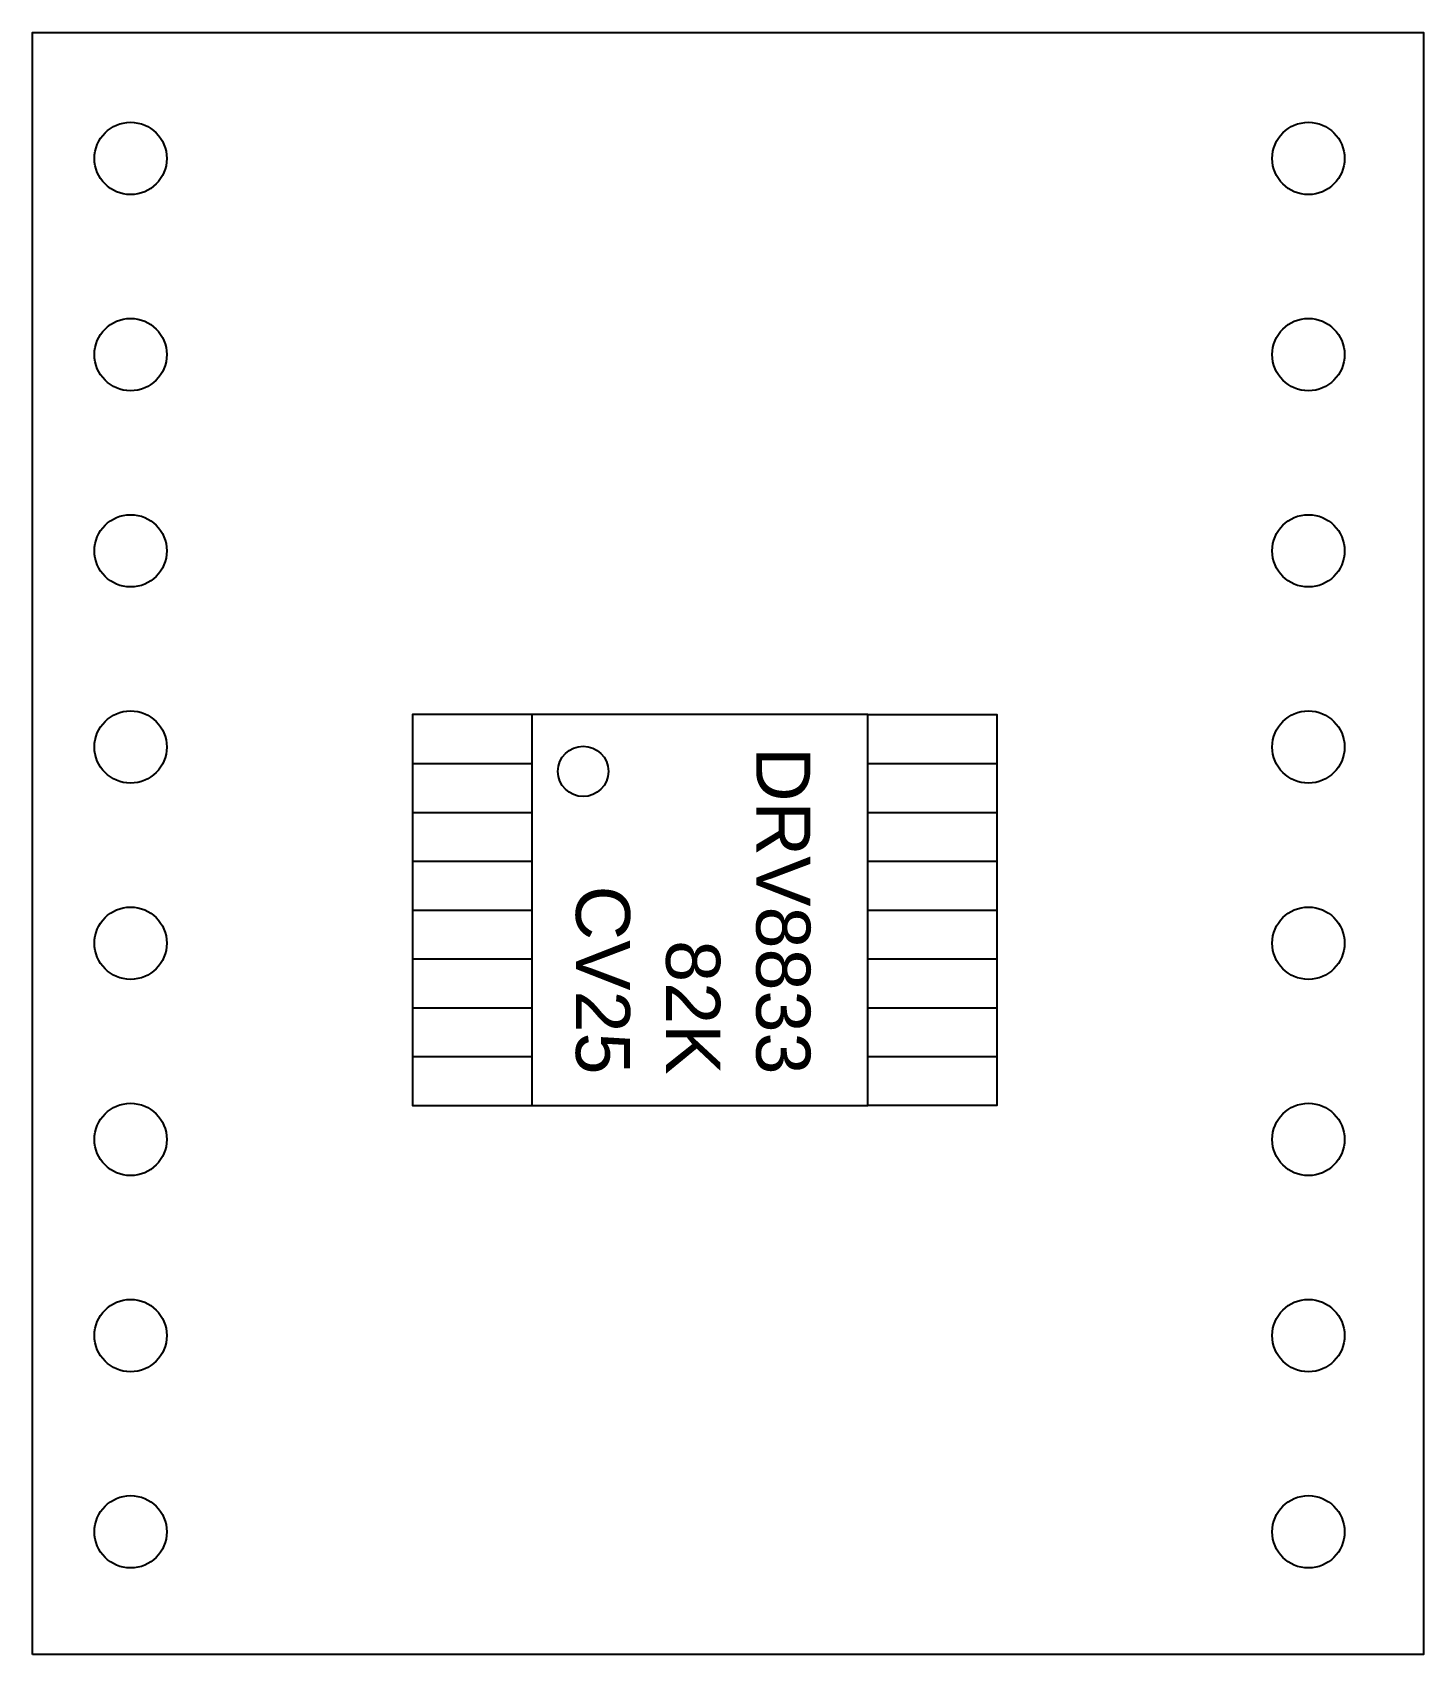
# Model space of a CAD drawing. Header units: millimetres. Extents: x -1110 to 1117, y -1011 to -125.
# Drawn here: x 325.04 to 343.04, y -358.96 to -337.96 of the extents above; entities that cross this region are included whole.
import ezdxf

# ---------------------------------------------------------------- set-up
doc = ezdxf.new("R2010")
doc.units = ezdxf.units.MM
doc.header["$MEASUREMENT"] = 0
doc.layers.add('Driver$DRV8833', color=18, linetype='Continuous', true_color=0x000000)
doc.styles.add('ArialMT', font='')
doc.styles.get('ArialMT').set_extended_font_data('Arial')

msp = doc.modelspace()

# ---------------------------------------------------------------- texts
at = {"layer": 'Driver$DRV8833', "insert": (332.064, -351.45), "char_height": 0.7, "width": 9.69348, "attachment_point": 9, "rotation": 270, "style": 'ArialMT'}
msp.add_mtext('{\\fArial;DRV8833}\\P{\\fArial;82K}\\P{\\fArial;CV25}', dxfattribs=at)

# ---------------------------------------------------------------- linework, layer by layer
at = {"layer": 'Driver$DRV8833'}
for points in [[(325.042, -358.959), (325.042, -337.959), (343.042, -337.959), (343.042, -358.959)], [(331.505, -351.851), (335.852, -351.851), (335.852, -346.791), (331.505, -346.791)]]:
    msp.add_lwpolyline(points, close=True, dxfattribs=at)
for points in [[(331.505, -346.791), (329.959, -346.791), (329.959, -351.851), (331.505, -351.851)], [(335.852, -346.791), (337.52, -346.791), (337.52, -351.851), (335.852, -351.851)], [(329.959, -347.423), (331.505, -347.423)], [(335.852, -347.423), (337.52, -347.423)], [(329.959, -348.056), (331.505, -348.056)], [(335.852, -348.056), (337.52, -348.056)], [(329.959, -348.688), (331.505, -348.688)], [(335.852, -348.688), (337.52, -348.688)], [(329.959, -349.321), (331.505, -349.321)], [(335.852, -349.321), (337.52, -349.321)], [(329.959, -349.953), (331.505, -349.953)], [(335.852, -349.953), (337.52, -349.953)], [(329.959, -350.586), (331.505, -350.586)], [(335.852, -350.586), (337.52, -350.586)], [(329.959, -351.218), (331.505, -351.218)], [(335.852, -351.218), (337.52, -351.218)]]:
    msp.add_lwpolyline(points, dxfattribs=at)
for centre, radius in [((326.312, -339.59), 0.468), ((341.552, -339.59), 0.468), ((326.312, -342.13), 0.468), ((341.552, -342.13), 0.468), ((326.312, -344.67), 0.468), ((341.552, -344.67), 0.468), ((326.312, -347.21), 0.468), ((341.552, -347.21), 0.468), ((332.168, -347.525), 0.326), ((326.312, -349.75), 0.468), ((341.552, -349.75), 0.468), ((326.312, -352.29), 0.468), ((341.552, -352.29), 0.468), ((326.312, -354.83), 0.468), ((341.552, -354.83), 0.468), ((326.312, -357.37), 0.468), ((341.552, -357.37), 0.468)]:
    msp.add_circle(centre, radius, dxfattribs=at)

msp.set_redraw_order([(e.dxf.handle, doc.entitydb.next_handle()) for e in msp.query("TEXT MTEXT ATTDEF DIMENSION ARC_DIMENSION")])  # texts and dimensions are drawn at this point

doc.saveas('drawing.dxf')
